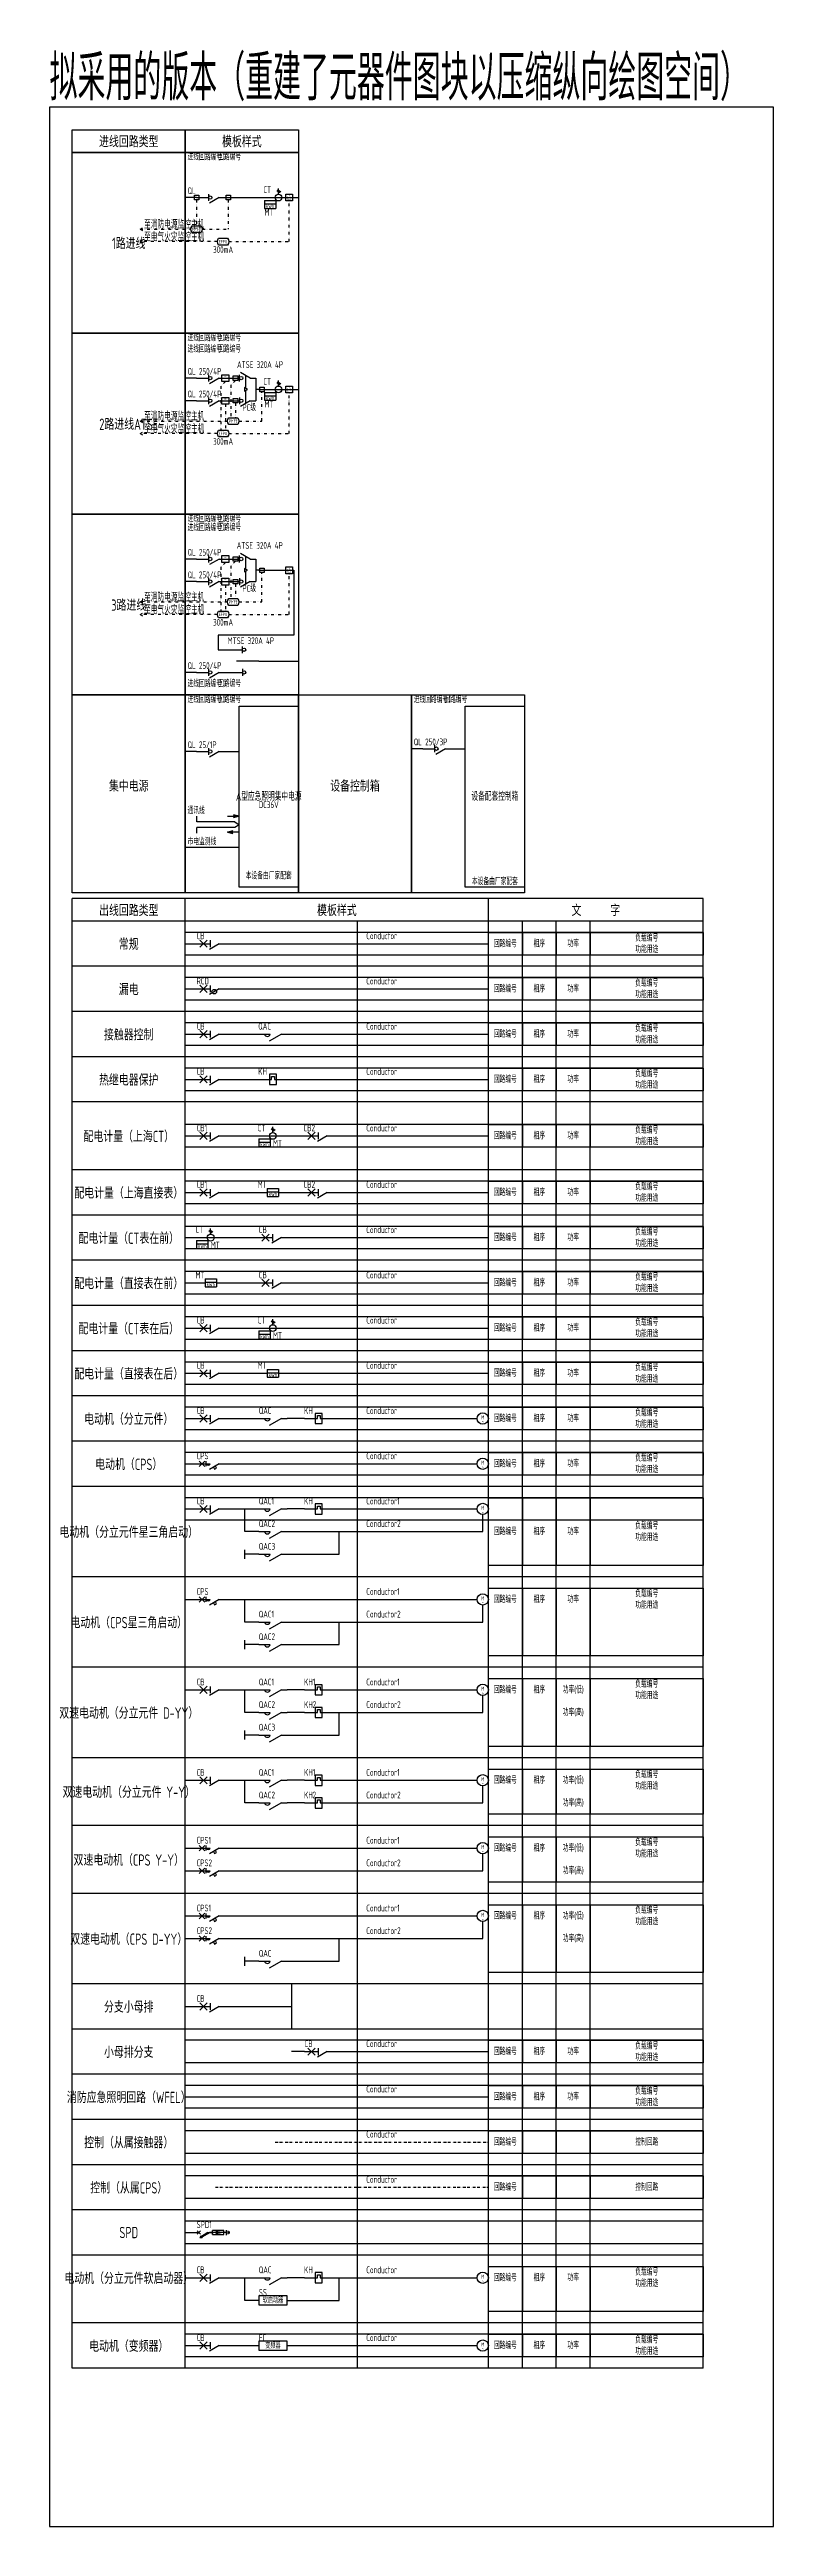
# Model space of a CAD drawing. Header units: millimetres. Extents: x -33464 to 217351, y -4000 to 120872.
# Drawn here: x 127421 to 159421, y -4000 to 105546 of the extents above; entities that cross this region are included whole.
import ezdxf
from ezdxf.enums import TextEntityAlignment as Align

# ---------------------------------------------------------------- set-up
doc = ezdxf.new("R2010")
doc.units = ezdxf.units.MM
doc.header["$LTSCALE"] = 500
doc.header["$MEASUREMENT"] = 0
for name, pattern in [('BORDER2', [0.875, 0.25, -0.125, 0.25, -0.125, 0, -0.125]), ('CONTINOUS', [2000000.0, 1000000.0, 1000000.0]), ('DIVIDE2', [0.625, 0.25, -0.125, 0, -0.125, 0, -0.125])]:
    doc.linetypes.add(name, pattern=pattern)
for name, color, linetype in [('E-CTRL-WIRE', 3, 'BORDER2'), ('E-EFPS-DEVC', 3, 'Continuous'), ('E-EFPS-WIRE2', 4, 'DIVIDE2'), ('E-PMFE-DEVC', 3, 'Continuous'), ('E-POWR-DEVC', 3, 'Continuous'), ('E-POWR-DIMS', 6, 'Continuous'), ('E-UNIV-AB', 1, 'Continuous'), ('E-UNIV-DIAG', 2, 'Continuous'), ('E-UNIV-EL', 140, 'Continuous'), ('E-UNIV-NOTE', 6, 'Continuous'), ('E-UNIV-Oppo', 3, 'Continuous'), ('E-UNIV-WIRE', 4, 'Continuous')]:
    doc.layers.add(name, color=color, linetype=linetype)
doc.layers.add('内框', color=8, linetype='Continuous', plot=False)
doc.layers.add('注释', color=7, linetype='Continuous', plot=False)
doc.styles.add('TH-STYLE3', font='tssdeng.shx', dxfattribs={"width": 0.7, "bigfont": 'tssdchn.shx'})

msp = doc.modelspace()

# ---------------------------------------------------------------- texts
at = {"layer": 'E-UNIV-AB', "color": 3, "style": 'TH-STYLE3', "width": 0.65}
msp.add_text('拟采用的版本（重建了元器件图块以压缩纵向绘图空间）', height=2000, dxfattribs=at).set_placement((127421, 104300), align=Align.MIDDLE_LEFT)
at = {"layer": '注释', "style": 'TH-STYLE3', "width": 0.7}
for s, p in [('进线回路类型', (130921, 101500)), ('模板样式', (135921, 101500)), ('1路进线', (130921, 97000)), ('2路进线ATSE', (130921, 89000)), ('3路进线', (130921, 81000)), ('集中电源', (130921, 73000)), ('设备控制箱', (140921, 73000)), ('出线回路类型', (130921, 67500)), ('模板样式', (140121, 67500)), ('文      字', (151571, 67500)), ('常规', (130921, 66000)), ('漏电', (130921, 64000)), ('接触器控制', (130921, 62000)), ('热继电器保护', (130921, 60000)), ('配电计量（上海CT）', (130921, 57500)), ('配电计量（上海直接表）', (130921, 55000)), ('配电计量（CT表在前）', (130921, 53000)), ('配电计量（直接表在前）', (130921, 51000)), ('配电计量（CT表在后）', (130921, 49000)), ('配电计量（直接表在后）', (130921, 47000)), ('电动机（分立元件）', (130921, 45000)), ('电动机（CPS）', (130921, 43000)), ('电动机（分立元件星三角启动）', (130921, 40000)), ('电动机（CPS星三角启动）', (130921, 36000)), ('双速电动机（分立元件 D-YY）', (130921, 32000)), ('双速电动机（分立元件 Y-Y）', (130921, 28500)), ('双速电动机（CPS Y-Y）', (130921, 25500)), ('双速电动机（CPS D-YY）', (130921, 22000)), ('分支小母排', (130921, 19000)), ('小母排分支', (130921, 17000)), ('消防应急照明回路（WFEL）', (130921, 15000)), ('控制（从属接触器）', (130921, 13000)), ('控制（从属CPS）', (130921, 11000)), ('SPD', (130921, 9000)), ('电动机（分立元件软启动器）', (130921, 7000)), ('电动机（变频器）', (130921, 4000))]:
    msp.add_text(s, height=500, dxfattribs=at).set_placement(p, align=Align.MIDDLE)

# ---------------------------------------------------------------- blocks, each defined once
blk = doc.blocks.new('E-BCB101')
at = {"layer": 'E-UNIV-Oppo'}
for p, q in [((0, 0), (6, 0)), ((1.4, 1.6), (4.6, -1.6)), ((4.6, 1.6), (1.4, -1.6)), ((6, 1.5), (6, -1.5)), ((10, 0), (12.5, 0))]:
    blk.add_line(p, q, dxfattribs=at)
blk.add_lwpolyline([(10, 0), (5.7, -2.5)], dxfattribs=at)
blk = doc.blocks.new('E-BKTS201')
at = {"layer": 'E-UNIV-DIAG'}
for p, q in [((1500, 0), (1500, -1000)), ((3000, 0), (3000, -1000)), ((4500, 0), (4500, -1000))]:
    blk.add_line(p, q, dxfattribs=at)
blk.add_lwpolyline([(0, 0), (9500, 0), (9500, -1000), (0, -1000)], close=True, dxfattribs=at)
blk = doc.blocks.new('常规')
at = {"layer": 'E-UNIV-WIRE'}
for p, q in [((0, 0), (500, 0)), ((1750, 0), (13400, 0))]:
    blk.add_line(p, q, dxfattribs=at)
at = {"layer": 'E-POWR-DEVC', "xscale": 100, "yscale": 100, "zscale": 100}
blk.add_blockref('E-BCB101', (500, 0), dxfattribs=at)
at = {"layer": 'E-UNIV-DIAG'}
blk.add_blockref('E-BKTS201', (13400, 500), dxfattribs=at)
at = {"layer": 'E-UNIV-NOTE', "style": 'TH-STYLE3', "width": 0.65}
for s, p in [('CB', (500, 350)), ('Conductor', (8000, 350))]:
    blk.add_text(s, height=300, rotation=359.99978, dxfattribs=at).set_placement(p, align=Align.MIDDLE_LEFT)
for s, p in [('回路编号', (14150, 0)), ('相序', (15650, 0)), ('功率', (17150, 0)), ('负载编号', (20400, 250)), ('功能用途', (20400, -250))]:
    blk.add_text(s, height=300, dxfattribs=at).set_placement(p, align=Align.MIDDLE_CENTER)
blk = doc.blocks.new('E-BCB102')
at = {"layer": 'E-UNIV-Oppo'}
for p, q in [((0, 0), (6, 0)), ((1.4, 1.6), (4.6, -1.6)), ((4.6, 1.6), (1.4, -1.6)), ((6, 1.5), (6, -1.5)), ((10, 0), (12.5, 0))]:
    blk.add_line(p, q, dxfattribs=at)
blk.add_lwpolyline([(10, 0), (5.7, -2.5)], dxfattribs=at)
blk.add_circle((7.8, -1.2), 1, dxfattribs=at)
blk = doc.blocks.new('漏电')
at = {"layer": 'E-UNIV-WIRE'}
for p, q in [((0, 0), (500, 0)), ((1750, 0), (13400, 0))]:
    blk.add_line(p, q, dxfattribs=at)
at = {"layer": 'E-POWR-DEVC', "xscale": 100, "yscale": 100, "zscale": 100}
blk.add_blockref('E-BCB102', (500, 0), dxfattribs=at)
at = {"layer": 'E-UNIV-DIAG'}
blk.add_blockref('E-BKTS201', (13400, 500), dxfattribs=at)
at = {"layer": 'E-UNIV-NOTE', "style": 'TH-STYLE3', "width": 0.65}
for s, p in [('RCD', (500, 350)), ('Conductor', (8000, 350))]:
    blk.add_text(s, height=300, rotation=359.99978, dxfattribs=at).set_placement(p, align=Align.MIDDLE_LEFT)
for s, p in [('回路编号', (14150, 0)), ('相序', (15650, 0)), ('功率', (17150, 0)), ('负载编号', (20400, 250)), ('功能用途', (20400, -250))]:
    blk.add_text(s, height=300, dxfattribs=at).set_placement(p, align=Align.MIDDLE_CENTER)
blk = doc.blocks.new('E-BKM101')
at = {"layer": 'E-UNIV-Oppo'}
for points in [[(0, 0), (5, 0)], [(10, 0), (4.6, -3.1)], [(10, 0), (12.5, 0)]]:
    blk.add_lwpolyline(points, dxfattribs=at)
blk.add_arc((3.8, 0.3), 1.29, 195, 345, dxfattribs=at)
blk = doc.blocks.new('接触器控制')
at = {"layer": 'E-UNIV-WIRE'}
for p, q in [((0, 0), (500, 0)), ((1750, 0), (3250, 0)), ((4500, 0), (13400, 0))]:
    blk.add_line(p, q, dxfattribs=at)
at = {"layer": 'E-POWR-DEVC', "xscale": 100, "yscale": 100, "zscale": 100}
for name, p in [('E-BCB101', (500, 0)), ('E-BKM101', (3250, 0))]:
    blk.add_blockref(name, p, dxfattribs=at)
at = {"layer": 'E-UNIV-DIAG'}
blk.add_blockref('E-BKTS201', (13400, 500), dxfattribs=at)
at = {"layer": 'E-UNIV-NOTE', "style": 'TH-STYLE3', "width": 0.65}
for s, p in [('CB', (500, 350)), ('QAC', (3226, 350)), ('Conductor', (8000, 350))]:
    blk.add_text(s, height=300, rotation=359.99978, dxfattribs=at).set_placement(p, align=Align.MIDDLE_LEFT)
for s, p in [('回路编号', (14150, 0)), ('相序', (15650, 0)), ('功率', (17150, 0)), ('负载编号', (20400, 250)), ('功能用途', (20400, -250))]:
    blk.add_text(s, height=300, dxfattribs=at).set_placement(p, align=Align.MIDDLE_CENTER)
blk = doc.blocks.new('E-BKH102')
at = {"layer": 'E-UNIV-Oppo'}
blk.add_lwpolyline([(0, 0), (5.625, 0), (5.625, 1.3125), (6.875, 1.3125), (6.875, 0), (12.5, 0)], dxfattribs=at)
blk.add_lwpolyline([(7.8125, 2.25), (4.6875, 2.25), (4.6875, -2.25), (7.8125, -2.25)], close=True, dxfattribs=at)
blk = doc.blocks.new('热继电器保护')
at = {"layer": 'E-UNIV-WIRE'}
for p, q in [((0, 0), (500, 0)), ((1750, 0), (3250, 0)), ((4500, 0), (13400, 0))]:
    blk.add_line(p, q, dxfattribs=at)
at = {"layer": 'E-POWR-DEVC', "xscale": 100, "yscale": 100, "zscale": 100}
for name, p in [('E-BCB101', (500, 0)), ('E-BKH102', (3250, 0))]:
    blk.add_blockref(name, p, dxfattribs=at)
at = {"layer": 'E-UNIV-DIAG'}
blk.add_blockref('E-BKTS201', (13400, 500), dxfattribs=at)
at = {"layer": 'E-UNIV-NOTE', "style": 'TH-STYLE3', "width": 0.65}
for s, p in [('CB', (500, 350)), ('KH', (3226, 350)), ('Conductor', (8000, 350))]:
    blk.add_text(s, height=300, rotation=359.99978, dxfattribs=at).set_placement(p, align=Align.MIDDLE_LEFT)
for s, p in [('回路编号', (14150, 0)), ('相序', (15650, 0)), ('功率', (17150, 0)), ('负载编号', (20400, 250)), ('功能用途', (20400, -250))]:
    blk.add_text(s, height=300, dxfattribs=at).set_placement(p, align=Align.MIDDLE_CENTER)
blk = doc.blocks.new('E-BMT101')
for p, q in [((-2.5, 2.5), (-2.5, -1)), ((-2.5, 2.5), (2.5, 2.5)), ((-2.5, 1), (2.5, 1)), ((2.5, 2.5), (2.5, -1)), ((-2.5, -1), (2.5, -1))]:
    blk.add_line(p, q)
at = {"layer": 'E-UNIV-EL', "style": 'TH-STYLE3', "width": 0.7}
blk.add_text('kWh', height=1.8, dxfattribs=at).set_placement((0, 0), align=Align.MIDDLE)
blk = doc.blocks.new('E-BCT102')
for p, q in [((1.5, -6.2), (4, -6.2)), ((3.1, -5.4), (2.2, -6.8)), ((3.5, -5.8), (2.5, -7.2))]:
    blk.add_line(p, q)
blk.add_lwpolyline([(0, 0), (0, -12.5)])
blk.add_circle((0, -6.2), 1.5)
blk = doc.blocks.new('配电计量（上海CT）')
at = {"layer": 'E-UNIV-WIRE'}
for p, q in [((0, 0), (500, 0)), ((1750, 0), (3250, 0)), ((4500, 0), (5275, 0)), ((6525, 0), (13400, 0))]:
    blk.add_line(p, q, dxfattribs=at)
at = {"layer": 'E-POWR-DEVC', "xscale": 100, "yscale": 100, "zscale": 100}
for name, p in [('E-BCB101', (500, 0)), ('E-BCB101', (5275, 0)), ('E-BMT101', (3500, -375))]:
    blk.add_blockref(name, p, dxfattribs=at)
at = {"layer": 'E-POWR-DEVC', "xscale": 100.0000000000001, "yscale": 100.0000000000001, "zscale": 100.0000000000001, "rotation": 90}
blk.add_blockref('E-BCT102', (3250, 0), dxfattribs=at)
at = {"layer": 'E-UNIV-DIAG'}
blk.add_blockref('E-BKTS201', (13400, 500), dxfattribs=at)
at = {"layer": 'E-UNIV-NOTE', "style": 'TH-STYLE3', "width": 0.65}
for s, p in [('CB1', (500, 350)), ('CT', (3201, 350)), ('CB2', (5226, 350)), ('Conductor', (8000, 350)), ('MT', (3875, -325))]:
    blk.add_text(s, height=300, rotation=359.99978, dxfattribs=at).set_placement(p, align=Align.MIDDLE_LEFT)
for s, p in [('回路编号', (14150, 0)), ('相序', (15650, 0)), ('功率', (17150, 0)), ('负载编号', (20400, 250)), ('功能用途', (20400, -250))]:
    blk.add_text(s, height=300, dxfattribs=at).set_placement(p, align=Align.MIDDLE_CENTER)
blk = doc.blocks.new('配电计量（上海直接表）')
at = {"layer": 'E-UNIV-WIRE'}
for p, q in [((0, 0), (500, 0)), ((1750, 0), (3625, 0)), ((4125, 0), (5275, 0)), ((6525, 0), (13400, 0))]:
    blk.add_line(p, q, dxfattribs=at)
at = {"layer": 'E-POWR-DEVC', "xscale": 100, "yscale": 100, "zscale": 100}
for name, p in [('E-BCB101', (500, 0)), ('E-BMT101', (3875, -75)), ('E-BCB101', (5275, 0))]:
    blk.add_blockref(name, p, dxfattribs=at)
at = {"layer": 'E-UNIV-DIAG'}
blk.add_blockref('E-BKTS201', (13400, 500), dxfattribs=at)
at = {"layer": 'E-UNIV-NOTE', "style": 'TH-STYLE3', "width": 0.65}
for s, p in [('CB1', (500, 350)), ('MT', (3201, 350)), ('CB2', (5226, 350)), ('Conductor', (8000, 350))]:
    blk.add_text(s, height=300, rotation=359.99978, dxfattribs=at).set_placement(p, align=Align.MIDDLE_LEFT)
for s, p in [('回路编号', (14150, 0)), ('相序', (15650, 0)), ('功率', (17150, 0)), ('负载编号', (20400, 250)), ('功能用途', (20400, -250))]:
    blk.add_text(s, height=300, dxfattribs=at).set_placement(p, align=Align.MIDDLE_CENTER)
blk = doc.blocks.new('配电计量（CT表在前）')
at = {"layer": 'E-UNIV-WIRE'}
for p, q in [((0, 0), (500, 0)), ((1750, 0), (3250, 0)), ((4500, 0), (13400, 0))]:
    blk.add_line(p, q, dxfattribs=at)
at = {"layer": 'E-POWR-DEVC', "xscale": 100, "yscale": 100, "zscale": 100, "rotation": 90}
blk.add_blockref('E-BCT102', (500, 0), dxfattribs=at)
at = {"layer": 'E-POWR-DEVC', "xscale": 100, "yscale": 100, "zscale": 100}
for name, p in [('E-BCB101', (3250, 0)), ('E-BMT101', (750, -375))]:
    blk.add_blockref(name, p, dxfattribs=at)
at = {"layer": 'E-UNIV-DIAG'}
blk.add_blockref('E-BKTS201', (13400, 500), dxfattribs=at)
at = {"layer": 'E-UNIV-NOTE', "style": 'TH-STYLE3', "width": 0.65}
for s, p in [('CT', (451, 350)), ('CB', (3250, 350)), ('Conductor', (8000, 350)), ('MT', (1125, -325))]:
    blk.add_text(s, height=300, rotation=359.99978, dxfattribs=at).set_placement(p, align=Align.MIDDLE_LEFT)
for s, p in [('回路编号', (14150, 0)), ('相序', (15650, 0)), ('功率', (17150, 0)), ('负载编号', (20400, 250)), ('功能用途', (20400, -250))]:
    blk.add_text(s, height=300, dxfattribs=at).set_placement(p, align=Align.MIDDLE_CENTER)
blk = doc.blocks.new('配电计量（直接表在前）')
at = {"layer": 'E-UNIV-WIRE'}
for p, q in [((0, 0), (875, 0)), ((1375, 0), (3250, 0)), ((4500, 0), (13400, 0))]:
    blk.add_line(p, q, dxfattribs=at)
at = {"layer": 'E-POWR-DEVC', "xscale": 100, "yscale": 100, "zscale": 100}
for name, p in [('E-BMT101', (1125, -75)), ('E-BCB101', (3250, 0))]:
    blk.add_blockref(name, p, dxfattribs=at)
at = {"layer": 'E-UNIV-DIAG'}
blk.add_blockref('E-BKTS201', (13400, 500), dxfattribs=at)
at = {"layer": 'E-UNIV-NOTE', "style": 'TH-STYLE3', "width": 0.65}
for s, p in [('MT', (451, 350)), ('CB', (3250, 350)), ('Conductor', (8000, 350))]:
    blk.add_text(s, height=300, rotation=359.99978, dxfattribs=at).set_placement(p, align=Align.MIDDLE_LEFT)
for s, p in [('回路编号', (14150, 0)), ('相序', (15650, 0)), ('功率', (17150, 0)), ('负载编号', (20400, 250)), ('功能用途', (20400, -250))]:
    blk.add_text(s, height=300, dxfattribs=at).set_placement(p, align=Align.MIDDLE_CENTER)
blk = doc.blocks.new('配电计量（CT表在后）')
at = {"layer": 'E-UNIV-WIRE'}
for p, q in [((0, 0), (500, 0)), ((1750, 0), (3250, 0)), ((4500, 0), (13400, 0))]:
    blk.add_line(p, q, dxfattribs=at)
at = {"layer": 'E-POWR-DEVC', "xscale": 100, "yscale": 100, "zscale": 100}
for name, p in [('E-BCB101', (500, 0)), ('E-BMT101', (3500, -375))]:
    blk.add_blockref(name, p, dxfattribs=at)
at = {"layer": 'E-POWR-DEVC', "xscale": 100.0000000000001, "yscale": 100.0000000000001, "zscale": 100.0000000000001, "rotation": 90}
blk.add_blockref('E-BCT102', (3250, 0), dxfattribs=at)
at = {"layer": 'E-UNIV-DIAG'}
blk.add_blockref('E-BKTS201', (13400, 500), dxfattribs=at)
at = {"layer": 'E-UNIV-NOTE', "style": 'TH-STYLE3', "width": 0.65}
for s, p in [('CB', (500, 350)), ('CT', (3201, 350)), ('Conductor', (8000, 350)), ('MT', (3875, -325))]:
    blk.add_text(s, height=300, rotation=359.99978, dxfattribs=at).set_placement(p, align=Align.MIDDLE_LEFT)
for s, p in [('回路编号', (14150, 0)), ('相序', (15650, 0)), ('功率', (17150, 0)), ('负载编号', (20400, 250)), ('功能用途', (20400, -250))]:
    blk.add_text(s, height=300, dxfattribs=at).set_placement(p, align=Align.MIDDLE_CENTER)
blk = doc.blocks.new('配电计量（直接表在后）')
at = {"layer": 'E-UNIV-WIRE'}
for p, q in [((0, 0), (500, 0)), ((1750, 0), (3625, 0)), ((4125, 0), (13400, 0))]:
    blk.add_line(p, q, dxfattribs=at)
at = {"layer": 'E-POWR-DEVC', "xscale": 100, "yscale": 100, "zscale": 100}
for name, p in [('E-BCB101', (500, 0)), ('E-BMT101', (3875, -75))]:
    blk.add_blockref(name, p, dxfattribs=at)
at = {"layer": 'E-UNIV-DIAG'}
blk.add_blockref('E-BKTS201', (13400, 500), dxfattribs=at)
at = {"layer": 'E-UNIV-NOTE', "style": 'TH-STYLE3', "width": 0.65}
for s, p in [('CB', (500, 350)), ('MT', (3201, 350)), ('Conductor', (8000, 350))]:
    blk.add_text(s, height=300, rotation=359.99978, dxfattribs=at).set_placement(p, align=Align.MIDDLE_LEFT)
for s, p in [('回路编号', (14150, 0)), ('相序', (15650, 0)), ('功率', (17150, 0)), ('负载编号', (20400, 250)), ('功能用途', (20400, -250))]:
    blk.add_text(s, height=300, dxfattribs=at).set_placement(p, align=Align.MIDDLE_CENTER)
blk = doc.blocks.new('Motor')
blk.add_circle((0, 0), 10)
at = {"layer": 'E-UNIV-EL', "style": 'TH-STYLE3', "width": 0.7}
for s, p in [('M', (0, 2)), ('~', (0, -6))]:
    blk.add_text(s, height=7.2, dxfattribs=at).set_placement(p, align=Align.MIDDLE)
blk = doc.blocks.new('电动机（分立元件）')
at = {"layer": 'E-UNIV-WIRE'}
for p, q in [((0, 0), (500, 0)), ((1750, 0), (3250, 0)), ((5275, 0), (4500, 0)), ((6525, 0), (12900, 0))]:
    blk.add_line(p, q, dxfattribs=at)
at = {"layer": 'E-POWR-DEVC'}
for name, p, xscale, yscale, zscale in [('E-BCB101', (500, 0), 100, 100, 100), ('E-BKM101', (3250, 0), 100, 100, 100), ('E-BKH102', (5275, 0), 100, 100, 100), ('Motor', (13150, 0), 25, 25, 25)]:
    blk.add_blockref(name, p, dxfattribs=dict(at, xscale=xscale, yscale=yscale, zscale=zscale))
at = {"layer": 'E-UNIV-DIAG'}
blk.add_blockref('E-BKTS201', (13400, 500), dxfattribs=at)
at = {"layer": 'E-UNIV-NOTE', "style": 'TH-STYLE3', "width": 0.65}
for s, p in [('CB', (500, 350)), ('QAC', (3250, 350)), ('KH', (5251, 350)), ('Conductor', (8000, 350))]:
    blk.add_text(s, height=300, rotation=359.99978, dxfattribs=at).set_placement(p, align=Align.MIDDLE_LEFT)
for s, p in [('回路编号', (14150, 0)), ('相序', (15650, 0)), ('功率', (17150, 0)), ('负载编号', (20400, 250)), ('功能用途', (20400, -250))]:
    blk.add_text(s, height=300, dxfattribs=at).set_placement(p, align=Align.MIDDLE_CENTER)
blk = doc.blocks.new('E-BCB103')
at = {"layer": 'E-UNIV-Oppo'}
h = blk.add_hatch(dxfattribs=at)
h.set_pattern_fill('ANSI31', color=256, scale=100)
h.set_pattern_definition([(45, (-215, -405), (-8.83883, 8.83883), [])])
h.paths.add_polyline_path([(8.3, -1), (7.4, -1.5), (7.9, -2.4), (8.8, -1.9)])
for p, q in [((0, 0), (6, 0)), ((1.2, 1.2), (3.6, -1.2)), ((3.6, 1.2), (1.2, -1.2)), ((4.1, 1.1), (4.1, -1.1)), ((10, 0), (12.5, 0))]:
    blk.add_line(p, q, dxfattribs=at)
for points in [[(10, 0), (5.7, -2.5)], [(7.4, -1.5), (7.9, -2.4), (8.8, -1.9), (8.3, -1)]]:
    blk.add_lwpolyline(points, dxfattribs=at)
blk.add_arc((5.2, 0.2), 0.776, 195, 345, dxfattribs=at)
blk = doc.blocks.new('电动机（CPS）')
at = {"layer": 'E-UNIV-WIRE'}
for p, q in [((0, 0), (500, 0)), ((1750, 0), (12900, 0))]:
    blk.add_line(p, q, dxfattribs=at)
at = {"layer": 'E-POWR-DEVC'}
for name, p, xscale, yscale, zscale in [('E-BCB103', (500, 0), 100, 100, 100), ('Motor', (13150, 0), 25, 25, 25)]:
    blk.add_blockref(name, p, dxfattribs=dict(at, xscale=xscale, yscale=yscale, zscale=zscale))
at = {"layer": 'E-UNIV-DIAG'}
blk.add_blockref('E-BKTS201', (13400, 500), dxfattribs=at)
at = {"layer": 'E-UNIV-NOTE', "style": 'TH-STYLE3', "width": 0.65}
for s, p in [('CPS', (500, 350)), ('Conductor', (8000, 350))]:
    blk.add_text(s, height=300, rotation=359.99978, dxfattribs=at).set_placement(p, align=Align.MIDDLE_LEFT)
for s, p in [('回路编号', (14150, 0)), ('相序', (15650, 0)), ('功率', (17150, 0)), ('负载编号', (20400, 250)), ('功能用途', (20400, -250))]:
    blk.add_text(s, height=300, dxfattribs=at).set_placement(p, align=Align.MIDDLE_CENTER)
blk = doc.blocks.new('E-BKTS203')
at = {"layer": 'E-UNIV-DIAG'}
for p, q in [((1500, 0), (1500, -3000)), ((3000, 0), (3000, -3000)), ((4500, 0), (4500, -3000))]:
    blk.add_line(p, q, dxfattribs=at)
blk.add_lwpolyline([(0, 0), (9500, 0), (9500, -3000), (0, -3000)], close=True, dxfattribs=at)
blk = doc.blocks.new('电动机（分立元件星三角启动）')
at = {"layer": 'E-UNIV-WIRE'}
for p, q in [((0, 0), (500, 0)), ((1750, 0), (3250, 0)), ((2625, -1000), (2625, 0)), ((5275, 0), (4500, 0)), ((6525, 0), (12900, 0)), ((3250, -1000), (2625, -1000)), ((4500, -1000), (13150, -1000)), ((6800, -2000), (6800, -1000)), ((13150, -1000), (13150, -250)), ((2625, -2200), (2625, -1800)), ((3250, -2000), (2625, -2000)), ((4500, -2000), (6800, -2000))]:
    blk.add_line(p, q, dxfattribs=at)
at = {"layer": 'E-POWR-DEVC'}
for name, p, xscale, yscale, zscale in [('E-BCB101', (500, 0), 100, 100, 100), ('E-BKM101', (3250, 0), 100, 100, 100), ('E-BKH102', (5275, 0), 100, 100, 100), ('Motor', (13150, 0), 25, 25, 25), ('E-BKM101', (3250, -1000), 100, 100, 100), ('E-BKM101', (3250, -2000), 100, 100, 100)]:
    blk.add_blockref(name, p, dxfattribs=dict(at, xscale=xscale, yscale=yscale, zscale=zscale))
at = {"layer": 'E-UNIV-DIAG'}
blk.add_blockref('E-BKTS203', (13400, 500), dxfattribs=at)
at = {"layer": 'E-UNIV-NOTE', "style": 'TH-STYLE3', "width": 0.65}
for s, p in [('CB', (500, 350)), ('QAC1', (3250, 350)), ('KH', (5251, 350)), ('Conductor1', (8000, 350)), ('QAC2', (3250, -650)), ('Conductor2', (8000, -650)), ('QAC3', (3250, -1650))]:
    blk.add_text(s, height=300, rotation=359.99978, dxfattribs=at).set_placement(p, align=Align.MIDDLE_LEFT)
for s, p in [('回路编号', (14150, -1000)), ('相序', (15650, -1000)), ('功率', (17150, -1000)), ('功能用途', (20400, -1250)), ('负载编号', (20400, -750))]:
    blk.add_text(s, height=300, dxfattribs=at).set_placement(p, align=Align.MIDDLE_CENTER)
blk = doc.blocks.new('电动机（CPS星三角启动）')
at = {"layer": 'E-UNIV-WIRE'}
for p, q in [((0, 0), (500, 0)), ((1750, 0), (12900, 0)), ((2625, -1000), (2625, 0)), ((3250, -1000), (2625, -1000)), ((4500, -1000), (13150, -1000)), ((6800, -2000), (6800, -1000)), ((13150, -1000), (13150, -250)), ((2625, -2200), (2625, -1800)), ((3250, -2000), (2625, -2000)), ((4500, -2000), (6800, -2000))]:
    blk.add_line(p, q, dxfattribs=at)
at = {"layer": 'E-POWR-DEVC'}
for name, p, xscale, yscale, zscale in [('E-BCB103', (500, 0), 100, 100, 100), ('Motor', (13150, 0), 25, 25, 25), ('E-BKM101', (3250, -1000), 100, 100, 100), ('E-BKM101', (3250, -2000), 100, 100, 100)]:
    blk.add_blockref(name, p, dxfattribs=dict(at, xscale=xscale, yscale=yscale, zscale=zscale))
at = {"layer": 'E-UNIV-DIAG'}
blk.add_blockref('E-BKTS203', (13400, 500), dxfattribs=at)
at = {"layer": 'E-UNIV-NOTE', "style": 'TH-STYLE3', "width": 0.65}
for s, p in [('CPS', (500, 350)), ('Conductor1', (8000, 350)), ('QAC1', (3250, -650)), ('Conductor2', (8000, -650)), ('QAC2', (3250, -1650))]:
    blk.add_text(s, height=300, rotation=359.99978, dxfattribs=at).set_placement(p, align=Align.MIDDLE_LEFT)
for s, p in [('回路编号', (14150, 0)), ('相序', (15650, 0)), ('功率', (17150, 0)), ('负载编号', (20400, 250)), ('功能用途', (20400, -250))]:
    blk.add_text(s, height=300, dxfattribs=at).set_placement(p, align=Align.MIDDLE_CENTER)
blk = doc.blocks.new('双速电动机（分立元件 D-YY）')
at = {"layer": 'E-UNIV-WIRE'}
for p, q in [((0, 0), (500, 0)), ((1750, 0), (3250, 0)), ((2625, -1000), (2625, 0)), ((5275, 0), (4500, 0)), ((6525, 0), (12900, 0)), ((3250, -1000), (2625, -1000)), ((5275, -1000), (4500, -1000)), ((6525, -1000), (13150, -1000)), ((6800, -2000), (6800, -1000)), ((13150, -1000), (13150, -250)), ((2625, -2200), (2625, -1800)), ((3250, -2000), (2625, -2000)), ((4500, -2000), (6800, -2000))]:
    blk.add_line(p, q, dxfattribs=at)
at = {"layer": 'E-POWR-DEVC'}
for name, p, xscale, yscale, zscale in [('E-BCB101', (500, 0), 100, 100, 100), ('E-BKM101', (3250, 0), 100, 100, 100), ('E-BKH102', (5275, 0), 100, 100, 100), ('Motor', (13150, 0), 25, 25, 25), ('E-BKM101', (3250, -1000), 100, 100, 100), ('E-BKH102', (5275, -1000), 100, 100, 100), ('E-BKM101', (3250, -2000), 100, 100, 100)]:
    blk.add_blockref(name, p, dxfattribs=dict(at, xscale=xscale, yscale=yscale, zscale=zscale))
at = {"layer": 'E-UNIV-DIAG'}
blk.add_blockref('E-BKTS203', (13400, 500), dxfattribs=at)
at = {"layer": 'E-UNIV-NOTE', "style": 'TH-STYLE3', "width": 0.65}
for s, p in [('CB', (500, 350)), ('QAC1', (3250, 350)), ('KH1', (5251, 350)), ('Conductor1', (8000, 350)), ('QAC2', (3250, -650)), ('KH2', (5251, -650)), ('Conductor2', (8000, -650)), ('QAC3', (3250, -1650))]:
    blk.add_text(s, height=300, rotation=359.99978, dxfattribs=at).set_placement(p, align=Align.MIDDLE_LEFT)
for s, p in [('回路编号', (14150, 0)), ('相序', (15650, 0)), ('功率(低)', (17150, 0)), ('负载编号', (20400, 250)), ('功率(高)', (17150, -1000)), ('功能用途', (20400, -250))]:
    blk.add_text(s, height=300, dxfattribs=at).set_placement(p, align=Align.MIDDLE_CENTER)
blk = doc.blocks.new('E-BKTS202')
at = {"layer": 'E-UNIV-DIAG'}
for p, q in [((1500, 0), (1500, -2000)), ((3000, 0), (3000, -2000)), ((4500, 0), (4500, -2000))]:
    blk.add_line(p, q, dxfattribs=at)
blk.add_lwpolyline([(0, 0), (9500, 0), (9500, -2000), (0, -2000)], close=True, dxfattribs=at)
blk = doc.blocks.new('双速电动机（分立元件 Y-Y）')
at = {"layer": 'E-UNIV-WIRE'}
for p, q in [((0, 0), (500, 0)), ((1750, 0), (3250, 0)), ((2625, -1000), (2625, 0)), ((5275, 0), (4500, 0)), ((6525, 0), (12900, 0)), ((3250, -1000), (2625, -1000)), ((5275, -1000), (4500, -1000)), ((6525, -1000), (13150, -1000)), ((13150, -1000), (13150, -250))]:
    blk.add_line(p, q, dxfattribs=at)
at = {"layer": 'E-POWR-DEVC'}
for name, p, xscale, yscale, zscale in [('E-BCB101', (500, 0), 100, 100, 100), ('E-BKM101', (3250, 0), 100, 100, 100), ('E-BKH102', (5275, 0), 100, 100, 100), ('Motor', (13150, 0), 25, 25, 25), ('E-BKM101', (3250, -1000), 100, 100, 100), ('E-BKH102', (5275, -1000), 100, 100, 100)]:
    blk.add_blockref(name, p, dxfattribs=dict(at, xscale=xscale, yscale=yscale, zscale=zscale))
at = {"layer": 'E-UNIV-DIAG'}
blk.add_blockref('E-BKTS202', (13400, 500), dxfattribs=at)
at = {"layer": 'E-UNIV-NOTE', "style": 'TH-STYLE3', "width": 0.65}
for s, p in [('CB', (500, 350)), ('QAC1', (3250, 350)), ('KH1', (5251, 350)), ('Conductor1', (8000, 350)), ('QAC2', (3250, -650)), ('KH2', (5251, -650)), ('Conductor2', (8000, -650))]:
    blk.add_text(s, height=300, rotation=359.99978, dxfattribs=at).set_placement(p, align=Align.MIDDLE_LEFT)
for s, p in [('回路编号', (14150, 0)), ('相序', (15650, 0)), ('功率(低)', (17150, 0)), ('负载编号', (20400, 250)), ('功率(高)', (17150, -1000)), ('功能用途', (20400, -250))]:
    blk.add_text(s, height=300, dxfattribs=at).set_placement(p, align=Align.MIDDLE_CENTER)
blk = doc.blocks.new('双速电动机（CPS Y-Y）')
at = {"layer": 'E-UNIV-WIRE'}
for p, q in [((0, 0), (500, 0)), ((1750, 0), (12900, 0)), ((0, -1000), (500, -1000)), ((1750, -1000), (13150, -1000)), ((13150, -1000), (13150, -250))]:
    blk.add_line(p, q, dxfattribs=at)
at = {"layer": 'E-POWR-DEVC'}
for name, p, xscale, yscale, zscale in [('E-BCB103', (500, 0), 100, 100, 100), ('Motor', (13150, 0), 25, 25, 25), ('E-BCB103', (500, -1000), 100, 100, 100)]:
    blk.add_blockref(name, p, dxfattribs=dict(at, xscale=xscale, yscale=yscale, zscale=zscale))
at = {"layer": 'E-UNIV-DIAG'}
blk.add_blockref('E-BKTS202', (13400, 500), dxfattribs=at)
at = {"layer": 'E-UNIV-NOTE', "style": 'TH-STYLE3', "width": 0.65}
for s, p in [('CPS1', (500, 350)), ('Conductor1', (8000, 350)), ('CPS2', (500, -650)), ('Conductor2', (8000, -650))]:
    blk.add_text(s, height=300, rotation=359.99978, dxfattribs=at).set_placement(p, align=Align.MIDDLE_LEFT)
for s, p in [('回路编号', (14150, 0)), ('相序', (15650, 0)), ('功率(低)', (17150, 0)), ('负载编号', (20400, 250)), ('功率(高)', (17150, -1000)), ('功能用途', (20400, -250))]:
    blk.add_text(s, height=300, dxfattribs=at).set_placement(p, align=Align.MIDDLE_CENTER)
blk = doc.blocks.new('分支小母排')
at = {"layer": 'E-UNIV-WIRE'}
for p, q in [((0, 0), (500, 0)), ((1750, 0), (4700, 0))]:
    blk.add_line(p, q, dxfattribs=at)
at = {"layer": 'E-UNIV-WIRE', "const_width": 50}
blk.add_lwpolyline([(4700, 1000), (4700, -1000)], dxfattribs=at)
at = {"layer": 'E-POWR-DEVC', "xscale": 100, "yscale": 100, "zscale": 100}
blk.add_blockref('E-BCB101', (500, 0), dxfattribs=at)
at = {"layer": 'E-UNIV-NOTE', "style": 'TH-STYLE3', "width": 0.65}
blk.add_text('CB', height=300, rotation=359.99978, dxfattribs=at).set_placement((500, 350), align=Align.MIDDLE_LEFT)
blk = doc.blocks.new('小母排分支')
at = {"layer": 'E-UNIV-WIRE'}
for p, q in [((5275, 0), (4700, 0)), ((6525, 0), (13400, 0))]:
    blk.add_line(p, q, dxfattribs=at)
at = {"layer": 'E-POWR-DEVC', "xscale": 100, "yscale": 100, "zscale": 100}
blk.add_blockref('E-BCB101', (5275, 0), dxfattribs=at)
at = {"layer": 'E-UNIV-DIAG'}
blk.add_blockref('E-BKTS201', (13400, 500), dxfattribs=at)
at = {"layer": 'E-UNIV-NOTE', "style": 'TH-STYLE3', "width": 0.65}
for s, p in [('CB', (5275, 350)), ('Conductor', (8000, 350))]:
    blk.add_text(s, height=300, rotation=359.99978, dxfattribs=at).set_placement(p, align=Align.MIDDLE_LEFT)
for s, p in [('回路编号', (14150, 0)), ('相序', (15650, 0)), ('功率', (17150, 0)), ('负载编号', (20400, 250)), ('功能用途', (20400, -250))]:
    blk.add_text(s, height=300, dxfattribs=at).set_placement(p, align=Align.MIDDLE_CENTER)
blk = doc.blocks.new('消防应急照明回路（WFEL）')
at = {"layer": 'E-UNIV-WIRE'}
blk.add_line((0, 0), (13400, 0), dxfattribs=at)
at = {"layer": 'E-UNIV-DIAG'}
blk.add_blockref('E-BKTS201', (13400, 500), dxfattribs=at)
at = {"layer": 'E-UNIV-NOTE', "style": 'TH-STYLE3', "width": 0.65}
blk.add_text('Conductor', height=300, rotation=359.99978, dxfattribs=at).set_placement((8000, 350), align=Align.MIDDLE_LEFT)
for s, p in [('回路编号', (14150, 0)), ('相序', (15650, 0)), ('功率', (17150, 0)), ('负载编号', (20400, 250)), ('功能用途', (20400, -250))]:
    blk.add_text(s, height=300, dxfattribs=at).set_placement(p, align=Align.MIDDLE_CENTER)
blk = doc.blocks.new('控制（从属接触器）')
at = {"layer": 'E-CTRL-WIRE'}
blk.add_line((3979, 0), (13400, 0), dxfattribs=at)
at = {"layer": 'E-UNIV-DIAG'}
blk.add_blockref('E-BKTS201', (13400, 500), dxfattribs=at)
at = {"layer": 'E-UNIV-NOTE', "style": 'TH-STYLE3', "width": 0.65}
blk.add_text('Conductor', height=300, rotation=359.99978, dxfattribs=at).set_placement((8000, 350), align=Align.MIDDLE_LEFT)
for s, p in [('回路编号', (14150, 0)), ('控制回路', (20400, 0))]:
    blk.add_text(s, height=300, dxfattribs=at).set_placement(p, align=Align.MIDDLE_CENTER)
blk = doc.blocks.new('控制（从属CPS）')
at = {"layer": 'E-CTRL-WIRE'}
blk.add_line((1333, 0), (13400, 0), dxfattribs=at)
at = {"layer": 'E-UNIV-DIAG'}
blk.add_blockref('E-BKTS201', (13400, 500), dxfattribs=at)
at = {"layer": 'E-UNIV-NOTE', "style": 'TH-STYLE3', "width": 0.65}
blk.add_text('Conductor', height=300, rotation=359.99978, dxfattribs=at).set_placement((8000, 350), align=Align.MIDDLE_LEFT)
for s, p in [('回路编号', (14150, 0)), ('控制回路', (20400, 0))]:
    blk.add_text(s, height=300, dxfattribs=at).set_placement(p, align=Align.MIDDLE_CENTER)
blk = doc.blocks.new('E-BSP101')
at = {"layer": 'E-POWR-DEVC', "linetype": 'CONTINOUS'}
blk.add_hatch(color=256, dxfattribs=at).paths.add_polyline_path([(13.7, 0.5), (13.7, -0.5), (15.9, 0)])
blk.add_hatch(color=256, dxfattribs=at).paths.add_polyline_path([(13.7, 0.5), (13.7, -0.5), (15.9, 0)])
at = {"layer": 'E-UNIV-Oppo'}
h = blk.add_hatch(dxfattribs=at)
h.set_pattern_fill('ANSI31', color=256, scale=100)
h.set_pattern_definition([(45, (0, 0), (-112.25, 112.25), [])])
h.paths.add_polyline_path([(7.4, -2.3), (6.4, -2.3), (6.9, -1.5)])
at = {"layer": 'E-POWR-DEVC', "linetype": 'CONTINOUS'}
for p, q in [((18.2, 0), (10.7, 0)), ((17, 0.9), (12, 0.9)), ((17, 0.9), (12, 0.9)), ((15.9, 0), (13.7, 0.5)), ((13.7, -0.5), (13.7, 0.5)), ((15.9, 0), (13.7, 0.5)), ((13.7, -0.5), (13.7, 0.5)), ((17, -0.9), (17, 0.9)), ((17, -0.9), (17, 0.9)), ((17, -0.9), (17, 0.9)), ((17, -0.9), (17, 0.9)), ((18.2, -1.1), (18.2, 1.1)), ((18.9, -0.8), (18.9, 0.8)), ((19.5, -0.4), (19.5, 0.4)), ((12, -0.9), (17, -0.9)), ((12, -0.9), (17, -0.9)), ((13.7, -0.5), (15.9, 0)), ((13.7, -0.5), (15.9, 0))]:
    blk.add_line(p, q, dxfattribs=at)
at = {"layer": 'E-POWR-DEVC', "linetype": 'Continuous'}
blk.add_line((12, -0.9), (12, 0.9), dxfattribs=at)
blk.add_line((12, -0.9), (12, 0.9), dxfattribs=at)
at = {"layer": 'E-UNIV-Oppo'}
for p, q in [((0, 0), (6, 0)), ((5.3, -0.7), (6.7, 0.7)), ((5.3, 0.7), (6.7, -0.7)), ((10, 0), (7.1, -1.7)), ((11, 0), (7.3, -2.1)), ((10, 0), (12.5, 0)), ((6.9, -1.5), (6.4, -2.3)), ((7.4, -2.3), (6.4, -2.3)), ((6.9, -1.5), (7.4, -2.3))]:
    blk.add_line(p, q, dxfattribs=at)
blk = doc.blocks.new('SPD')
at = {"layer": 'E-POWR-DEVC', "xscale": 100, "yscale": 100, "zscale": 100}
blk.add_blockref('E-BSP101', (0, 0), dxfattribs=at)
at = {"layer": 'E-UNIV-NOTE', "style": 'TH-STYLE3', "width": 0.65}
blk.add_text('SPD1', height=300, rotation=359.99978, dxfattribs=at).set_placement((500, 350), align=Align.MIDDLE_LEFT)
blk = doc.blocks.new('E-BSS101')
at = {"layer": 'E-UNIV-Oppo'}
blk.add_lwpolyline([(12.5, 2), (0, 2), (0, -2), (12.5, -2)], close=True, dxfattribs=at)
at = {"layer": 'E-UNIV-EL', "linetype": 'Continuous', "style": 'TH-STYLE3', "width": 0.7}
blk.add_attdef('软启动器', text='', height=2.5, dxfattribs=at).set_placement((6.25, 0), align=Align.MIDDLE_CENTER)
blk = doc.blocks.new('电动机（分立元件软启动器）')
at = {"layer": 'E-UNIV-WIRE'}
for p, q in [((0, 0), (500, 0)), ((1750, 0), (3250, 0)), ((5275, 0), (4500, 0)), ((6525, 0), (12900, 0)), ((6800, -1000), (6800, 0)), ((3250, -1000), (2625, -1000)), ((4500, -1000), (6800, -1000))]:
    blk.add_line(p, q, dxfattribs=at)
blk.add_lwpolyline([(2625, -1000), (2625, 0)], dxfattribs=at)
at = {"layer": 'E-POWR-DEVC'}
for name, p, xscale, yscale, zscale in [('E-BCB101', (500, 0), 100, 100, 100), ('E-BKM101', (3250, 0), 100, 100, 100), ('E-BKH102', (5275, 0), 100, 100, 100), ('Motor', (13150, 0), 25, 25, 25)]:
    blk.add_blockref(name, p, dxfattribs=dict(at, xscale=xscale, yscale=yscale, zscale=zscale))
at = {"layer": 'E-POWR-DEVC', "xscale": 100, "yscale": 100, "zscale": 100}
blk.add_blockref('E-BSS101', (3250, -1000), dxfattribs=at).add_auto_attribs({'软启动器': '软启动器'})
at = {"layer": 'E-UNIV-DIAG'}
blk.add_blockref('E-BKTS202', (13400, 500), dxfattribs=at)
at = {"layer": 'E-UNIV-NOTE', "style": 'TH-STYLE3', "width": 0.65}
for s, p in [('CB', (500, 350)), ('QAC', (3250, 350)), ('KH', (5251, 350)), ('Conductor', (8000, 350)), ('SS', (3250, -650))]:
    blk.add_text(s, height=300, rotation=359.99978, dxfattribs=at).set_placement(p, align=Align.MIDDLE_LEFT)
for s, p in [('回路编号', (14150, 0)), ('相序', (15650, 0)), ('功率', (17150, 0)), ('负载编号', (20400, 250)), ('功能用途', (20400, -250))]:
    blk.add_text(s, height=300, dxfattribs=at).set_placement(p, align=Align.MIDDLE_CENTER)
blk = doc.blocks.new('E-BFC101')
at = {"layer": 'E-UNIV-Oppo'}
blk.add_lwpolyline([(12.5, 2), (0, 2), (0, -2), (12.5, -2)], close=True, dxfattribs=at)
at = {"layer": 'E-UNIV-EL', "linetype": 'Continuous', "style": 'TH-STYLE3', "width": 0.7}
blk.add_attdef('变频器', text='', height=2.5, dxfattribs=at).set_placement((6.25, 0), align=Align.MIDDLE_CENTER)
blk = doc.blocks.new('电动机（变频器）')
at = {"layer": 'E-UNIV-WIRE'}
for p, q in [((0, 0), (500, 0)), ((1750, 0), (3250, 0)), ((4500, 0), (12900, 0))]:
    blk.add_line(p, q, dxfattribs=at)
at = {"layer": 'E-POWR-DEVC'}
for name, p, xscale, yscale, zscale in [('E-BCB101', (500, 0), 100, 100, 100), ('Motor', (13150, 0), 25, 25, 25)]:
    blk.add_blockref(name, p, dxfattribs=dict(at, xscale=xscale, yscale=yscale, zscale=zscale))
at = {"layer": 'E-POWR-DEVC', "xscale": 100, "yscale": 100, "zscale": 100}
blk.add_blockref('E-BFC101', (3250, 0), dxfattribs=at).add_auto_attribs({'变频器': '变频器'})
at = {"layer": 'E-UNIV-DIAG'}
blk.add_blockref('E-BKTS201', (13400, 500), dxfattribs=at)
at = {"layer": 'E-UNIV-NOTE', "style": 'TH-STYLE3', "width": 0.65}
for s, p in [('CB', (500, 350)), ('FC', (3250, 350)), ('Conductor', (8000, 350))]:
    blk.add_text(s, height=300, rotation=359.99978, dxfattribs=at).set_placement(p, align=Align.MIDDLE_LEFT)
for s, p in [('回路编号', (14150, 0)), ('相序', (15650, 0)), ('功率', (17150, 0)), ('负载编号', (20400, 250)), ('功能用途', (20400, -250))]:
    blk.add_text(s, height=300, dxfattribs=at).set_placement(p, align=Align.MIDDLE_CENTER)
blk = doc.blocks.new('jt3')
for p, q in [((0, 0), (1008, 0)), ((1008, 0), (529, 128)), ((658, 2), (529, 128)), ((533, -128), (658, 2)), ((1008, 0), (533, -128))]:
    blk.add_line(p, q)
for points in [[(529, 128), (658, 2), (1008, 0)], [(533, -128), (658, 2), (1008, 0)]]:
    blk.add_solid(points)
blk = doc.blocks.new('E-BQL102-1')
at = {"layer": 'E-UNIV-Oppo'}
for p, q in [((0, 0), (5.2, 0)), ((5.2, 1.5), (5.2, -1.5)), ((10, 0), (12.5, 0))]:
    blk.add_line(p, q, dxfattribs=at)
blk.add_lwpolyline([(10, 0), (5.7, -2.5)], dxfattribs=at)
blk.add_circle((6, 0), 0.75, dxfattribs=at)
blk = doc.blocks.new('集中电源')
at = {"layer": 'E-POWR-DEVC'}
for p, q in [((2185, -5616), (2375, -5741)), ((2375, -5741), (2185, -5866))]:
    blk.add_line(p, q, dxfattribs=at)
blk.add_lwpolyline([(2375, -500), (5000, -500), (5000, -8500), (2375, -8500)], close=True, dxfattribs=at)
for points in [[(510, -5616), (510, -5366)], [(2185, -5616), (510, -5616)], [(510, -6116), (510, -5866)], [(2185, -5866), (510, -5866)]]:
    blk.add_lwpolyline(points, dxfattribs=at)
at = {"layer": 'E-UNIV-WIRE'}
for p, q in [((500, -2500), (0, -2500)), ((1750, -2500), (2375, -2500)), ((2375, -6741), (0, -6741))]:
    blk.add_line(p, q, dxfattribs=at)
at = {"layer": 'E-POWR-DEVC'}
for name, p, xscale, yscale, zscale in [('E-BQL102-1', (500, -2500), 100, 100, 100), ('jt3', (2375, -6061), -0.5120000243186951, 0.5120000243186951, 0.5120000243186951)]:
    blk.add_blockref(name, p, dxfattribs=dict(at, xscale=xscale, yscale=yscale, zscale=zscale))
at = {"layer": 'E-POWR-DEVC', "xscale": -0.5120000243186951, "yscale": 0.5120000243186951, "zscale": 0.5120000243186951, "rotation": 180}
blk.add_blockref('jt3', (1859, -5366), dxfattribs=at)
at = {"layer": 'E-UNIV-NOTE', "style": 'TH-STYLE3', "width": 0.65}
for s, p in [('进线回路编号：', (100, -200)), ('回路编号', (1450, -200)), ('QL 25/1P', (100, -2200)), ('通讯线', (100, -5115)), ('市电监测线 ', (100, -6490))]:
    blk.add_text(s, height=300, rotation=359.99978, dxfattribs=at).set_placement(p, align=Align.MIDDLE_LEFT)
for s, height, p in [('A型应急照明集中电源', 350, (3688, -4500)), ('DC36V', 300, (3688, -4850)), ('本设备由厂家配套', 300, (3688, -8000))]:
    blk.add_text(s, height=height, rotation=359.99978, dxfattribs=at).set_placement(p, align=Align.MIDDLE_CENTER)
blk = doc.blocks.new('设备控制箱')
at = {"layer": 'E-POWR-DEVC'}
blk.add_lwpolyline([(2375, -500), (5000, -500), (5000, -8500), (2375, -8500)], close=True, dxfattribs=at)
at = {"layer": 'E-UNIV-WIRE'}
for p, q in [((500, -2375), (0, -2375)), ((1750, -2375), (2375, -2375))]:
    blk.add_line(p, q, dxfattribs=at)
at = {"layer": 'E-POWR-DEVC', "xscale": 100, "yscale": 100, "zscale": 100}
blk.add_blockref('E-BQL102-1', (500, -2375), dxfattribs=at)
at = {"layer": 'E-UNIV-NOTE', "style": 'TH-STYLE3', "width": 0.65}
for s, p in [('进线回路编号：', (100, -200)), ('回路编号', (1450, -200)), ('QL 250/3P', (100, -2075))]:
    blk.add_text(s, height=300, rotation=359.99978, dxfattribs=at).set_placement(p, align=Align.MIDDLE_LEFT)
for s, height, p in [('设备配套控制箱', 350, (3687, -4500)), ('本设备由厂家配套', 300, (3687, -8250))]:
    blk.add_text(s, height=height, rotation=359.99978, dxfattribs=at).set_placement(p, align=Align.MIDDLE_CENTER)
blk = doc.blocks.new('双速电动机（CPS D-YY）')
at = {"layer": 'E-UNIV-WIRE'}
for p, q in [((0, 0), (500, 0)), ((1750, 0), (12900, 0)), ((0, -1000), (500, -1000)), ((1750, -1000), (13150, -1000)), ((6800, -2000), (6800, -1000)), ((13150, -1000), (13150, -250)), ((2625, -2200), (2625, -1800)), ((3250, -2000), (2625, -2000)), ((4500, -2000), (6800, -2000))]:
    blk.add_line(p, q, dxfattribs=at)
at = {"layer": 'E-POWR-DEVC'}
for name, p, xscale, yscale, zscale in [('E-BCB103', (500, 0), 100, 100, 100), ('Motor', (13150, 0), 25, 25, 25), ('E-BCB103', (500, -1000), 100, 100, 100), ('E-BKM101', (3250, -2000), 100, 100, 100)]:
    blk.add_blockref(name, p, dxfattribs=dict(at, xscale=xscale, yscale=yscale, zscale=zscale))
at = {"layer": 'E-UNIV-DIAG'}
blk.add_blockref('E-BKTS203', (13400, 500), dxfattribs=at)
at = {"layer": 'E-UNIV-NOTE', "style": 'TH-STYLE3', "width": 0.65}
for s, p in [('CPS1', (500, 350)), ('Conductor1', (8000, 350)), ('CPS2', (500, -650)), ('Conductor2', (8000, -650)), ('QAC', (3250, -1650))]:
    blk.add_text(s, height=300, rotation=359.99978, dxfattribs=at).set_placement(p, align=Align.MIDDLE_LEFT)
for s, p in [('回路编号', (14150, 0)), ('相序', (15650, 0)), ('功率(低)', (17150, 0)), ('负载编号', (20400, 250)), ('功率(高)', (17150, -1000)), ('功能用途', (20400, -250))]:
    blk.add_text(s, height=300, dxfattribs=at).set_placement(p, align=Align.MIDDLE_CENTER)
blk = doc.blocks.new('E-BPMFE110')
blk.add_lwpolyline([(-2, 1.5), (2, 1.5, -0.333333), (2, -1.5), (-2, -1.5, -0.333333)], format="xyb", close=True)
at = {"layer": 'E-UNIV-EL', "style": 'TH-STYLE3', "width": 0.7}
blk.add_attdef('F', text='', height=1.5, dxfattribs=at).set_placement((0, 0), align=Align.MIDDLE)
blk = doc.blocks.new('E-BPMFE201-2')
at = {"layer": 'E-EFPS-DEVC'}
blk.add_lwpolyline([(-1130, 600), (-930, 600), (-930, 400), (-1130, 400)], close=True, dxfattribs=at)
at = {"layer": 'E-EFPS-DEVC', "elevation": 0}
for points in [[(40, 100), (240, 100), (240, -100), (40, -100)], [(-1130, -400), (-930, -400), (-930, -600), (-1130, -600)]]:
    blk.add_lwpolyline(points, close=True, dxfattribs=at)
at = {"layer": 'E-EFPS-WIRE2'}
for p, q in [((-1030, 400), (-1230, 200, 0)), ((-1230, 200, 0), (-1230, -1250, 0)), ((-1030, -600, 0), (-1030, -1250, 0)), ((140, -1400, 0), (140, -100, 0)), ((-5250, -1400), (-5146, -1340)), ((-5250, -1400), (-1380, -1400)), ((-5250, -1400), (-5146, -1460)), ((-880, -1400), (140, -1400, 0))]:
    blk.add_line(p, q, dxfattribs=at)
at = {"layer": 'E-PMFE-DEVC', "xscale": 100, "yscale": 100, "zscale": 100}
blk.add_blockref('E-BPMFE110', (-1130, -1400), dxfattribs=at).add_auto_attribs({'F': 'PMFE'})
at = {"layer": 'E-POWR-DIMS', "style": 'TH-STYLE3', "width": 0.65}
blk.add_text('至消防电源监控主机', height=350, dxfattribs=at).set_placement((-5073, -1200), align=Align.MIDDLE_LEFT)
blk = doc.blocks.new('E-BQL102')
at = {"layer": 'E-UNIV-Oppo'}
for p, q in [((0, 0), (5.2, 0)), ((5.2, 1.5), (5.2, -1.5)), ((10, 0), (12.5, 0))]:
    blk.add_line(p, q, dxfattribs=at)
blk.add_lwpolyline([(10, 0), (5.7, -2.5)], dxfattribs=at)
blk.add_circle((6, 0), 0.75, dxfattribs=at)
blk = doc.blocks.new('E-BTS101')
at = {"layer": 'E-UNIV-NOTE'}
for p, q in [((-6.3, 0.8), (-6.3, -0.7)), ((-5, 0), (-6.3, 0.8)), ((-6.3, -0.7), (-5, 0)), ((-5.9, 6.2), (-5.9, 0.5)), ((-5.9, -0.5), (-5.9, -6.2))]:
    blk.add_line(p, q, dxfattribs=at)
at = {"layer": 'E-UNIV-Oppo'}
for p, q in [((-13.8, 5), (-8.5, 5)), ((-8.5, 3.5), (-8.5, 6.5)), ((-3.8, 5), (-8.1, 7.5)), ((-3.8, 5), (-1.3, 5)), ((-1.3, 5), (-1.3, -5)), ((0, 0), (-1.3, 0)), ((-13.8, -5), (-8.5, -5)), ((-8.5, -3.5), (-8.5, -6.5)), ((-3.8, -5), (-8.1, -7.5)), ((-3.8, -5), (-1.3, -5))]:
    blk.add_line(p, q, dxfattribs=at)
for centre in [(-7.8, 5), (-7.8, -5)]:
    blk.add_circle(centre, 0.75, dxfattribs=at)
blk = doc.blocks.new('2路进线ATSE')
at = {"layer": 'E-UNIV-WIRE'}
for p, q in [((500, -1986), (0, -1986)), ((1750, -1986), (1875, -1986)), ((500, -2986), (0, -2986)), ((1750, -2986), (1875, -2986)), ((3250, -2486), (5000, -2486))]:
    blk.add_line(p, q, dxfattribs=at)
at = {"layer": 'E-UNIV-WIRE', "const_width": 50}
blk.add_lwpolyline([(5000, -500), (5000, -7500)], dxfattribs=at)
at = {"layer": 'E-POWR-DEVC', "xscale": 100, "yscale": 100, "zscale": 100}
for name, p in [('E-BQL102', (500, -1986)), ('E-BTS101', (3250, -2486)), ('E-BQL102', (500, -2986))]:
    blk.add_blockref(name, p, dxfattribs=at)
at = {"layer": 'E-UNIV-NOTE', "style": 'TH-STYLE3', "width": 0.65}
for s, p in [('进线回路编号：', (100, -200)), ('进线回路编号：', (100, -700)), ('回路编号', (1450, -200)), ('回路编号', (1450, -700)), ('QL 250/4P', (100, -1686)), ('ATSE 320A 4P', (2288, -1386)), ('QL 250/4P', (100, -2686))]:
    blk.add_text(s, height=300, rotation=359.99978, dxfattribs=at).set_placement(p, align=Align.MIDDLE_LEFT)
blk.add_text('PC级', height=300, rotation=359.99978, dxfattribs=at).set_placement((3125, -3286), align=Align.MIDDLE_RIGHT)
blk = doc.blocks.new('E-BTS102')
at = {"layer": 'E-UNIV-Oppo'}
for p, q in [((-13.75, 5), (-7.25, 5)), ((-7.25, 3.5), (-7.25, 6.5)), ((-13.75, -5), (-7.25, -5)), ((-7.25, -3.5), (-7.25, -6.5))]:
    blk.add_line(p, q, dxfattribs=at)
blk.add_lwpolyline([(0, 0), (-9.875, 0)], dxfattribs=at)
for centre in [(-6.5, 5), (-6.5, -5)]:
    blk.add_circle(centre, 0.75, dxfattribs=at)
blk = doc.blocks.new('3路进线')
at = {"layer": 'E-UNIV-WIRE'}
for p, q in [((500, -1986), (0, -1986)), ((1750, -1986), (1875, -1986)), ((500, -2986), (0, -2986)), ((1750, -2986), (1875, -2986)), ((3250, -2486), (4800, -2486)), ((4800, -2486), (4800, -5361)), ((4800, -5361), (1450, -5361)), ((1450, -5361), (1450, -6000)), ((1450, -6000), (1875, -6000)), ((3250, -6500), (5000, -6500)), ((500, -7000), (0, -7000)), ((1750, -7000), (1875, -7000))]:
    blk.add_line(p, q, dxfattribs=at)
at = {"layer": 'E-UNIV-WIRE', "const_width": 50}
blk.add_lwpolyline([(5000, -500), (5000, -7500)], dxfattribs=at)
at = {"layer": 'E-POWR-DEVC', "xscale": 100, "yscale": 100, "zscale": 100}
for name, p in [('E-BQL102', (500, -1986)), ('E-BTS101', (3250, -2486)), ('E-BQL102', (500, -2986)), ('E-BTS102', (3250, -6500)), ('E-BQL102', (500, -7000))]:
    blk.add_blockref(name, p, dxfattribs=at)
at = {"layer": 'E-UNIV-NOTE', "style": 'TH-STYLE3', "width": 0.65}
for s, p in [('进线回路编号：', (100, -200)), ('进线回路编号：', (100, -600)), ('回路编号', (1450, -200)), ('回路编号', (1450, -600)), ('QL 250/4P', (100, -1686)), ('ATSE 320A 4P', (2275, -1386)), ('QL 250/4P', (100, -2686)), ('MTSE 320A 4P', (1875, -5600)), ('QL 250/4P', (100, -6700)), ('进线回路编号：', (100, -7500)), ('回路编号', (1450, -7500))]:
    blk.add_text(s, height=300, rotation=359.99978, dxfattribs=at).set_placement(p, align=Align.MIDDLE_LEFT)
blk.add_text('PC级', height=300, rotation=359.99978, dxfattribs=at).set_placement((3125, -3286), align=Align.MIDDLE_RIGHT)
blk = doc.blocks.new('1路进线')
at = {"layer": 'E-UNIV-WIRE'}
for p, q in [((500, -2000), (0, -2000)), ((1750, -2000), (5000, -2000))]:
    blk.add_line(p, q, dxfattribs=at)
at = {"layer": 'E-UNIV-WIRE', "const_width": 50}
blk.add_lwpolyline([(5000, -500), (5000, -3500)], dxfattribs=at)
at = {"layer": 'E-POWR-DEVC', "xscale": 100, "yscale": 100, "zscale": 100}
blk.add_blockref('E-BQL102', (500, -2000), dxfattribs=at)
at = {"layer": 'E-UNIV-NOTE', "style": 'TH-STYLE3', "width": 0.65}
for s, p in [('进线回路编号：', (100, -200)), ('回路编号', (1450, -200)), ('QL', (100, -1700))]:
    blk.add_text(s, height=300, rotation=359.99978, dxfattribs=at).set_placement(p, align=Align.MIDDLE_LEFT)
blk = doc.blocks.new('E-BPMFE201-1')
at = {"layer": 'E-EFPS-DEVC', "elevation": 0}
for points in [[(-100, 100), (100, 100), (100, -100), (-100, -100)], [(1300, 100), (1500, 100), (1500, -100), (1300, -100)]]:
    blk.add_lwpolyline(points, close=True, dxfattribs=at)
at = {"layer": 'E-EFPS-WIRE2'}
for p, q in [((0, -100), (0, -1250, 0)), ((1400, -100, 0), (1400, -1400, 0)), ((-2500, -1400), (-2396, -1340)), ((-2500, -1400), (-250, -1400, 0)), ((-2500, -1400), (-2396, -1460)), ((250, -1400, 0), (1400, -1400, 0))]:
    blk.add_line(p, q, dxfattribs=at)
at = {"layer": 'E-PMFE-DEVC', "xscale": 100, "yscale": 100, "zscale": 100}
blk.add_blockref('E-BPMFE110', (0, -1400, 0), dxfattribs=at).add_auto_attribs({'F': 'PMFE'})
at = {"layer": 'E-POWR-DIMS', "style": 'TH-STYLE3', "width": 0.65}
blk.add_text('至消防电源监控主机', height=350, dxfattribs=at).set_placement((-2323, -1200), align=Align.MIDDLE_LEFT)
blk = doc.blocks.new('E-BEFPS210')
blk.add_lwpolyline([(-1.5, -1.5), (-1.5, 1.5), (1.5, 1.5), (1.5, -1.5)], close=True)
at = {"layer": 'E-UNIV-EL', "style": 'TH-STYLE3', "width": 0.7}
blk.add_attdef('F', text='', height=1.7, dxfattribs=at).set_placement((0, 0), align=Align.MIDDLE)
blk = doc.blocks.new('E-BEFPS220')
blk.add_lwpolyline([(-1.5, -1.5), (-1.5, 1.5), (1.5, 1.5), (1.5, -1.5)], close=True)
at = {"layer": 'E-UNIV-EL', "style": 'TH-STYLE3', "width": 0.7}
blk.add_attdef('F', text='', height=1.7, dxfattribs=at).set_placement((0, 0), align=Align.MIDDLE)
blk = doc.blocks.new('E-BEFPS110')
blk.add_lwpolyline([(-2, 1.5), (2, 1.5, -0.333333), (2, -1.5), (-2, -1.5, -0.333333)], format="xyb", close=True)
at = {"layer": 'E-UNIV-EL', "style": 'TH-STYLE3', "width": 0.7}
blk.add_attdef('F', text='', height=1.5, dxfattribs=at).set_placement((0, 0), align=Align.MIDDLE)
blk = doc.blocks.new('E-BEFPS201-2')
at = {"layer": 'E-EFPS-WIRE2'}
for p, q in [((-1480, 350), (-1680, 150)), ((-1680, 150), (-1680, -1800, 0)), ((-1480, -650, 0), (-1480, -1800, 0)), ((1340, -1950), (1340, -150)), ((-5250, -1950), (-5146, -1890)), ((-1830, -1950), (-5250, -1950)), ((-5250, -1950), (-5146, -2010)), ((-1330, -1950), (1340, -1950, 0))]:
    blk.add_line(p, q, dxfattribs=at)
at = {"layer": 'E-EFPS-DEVC', "xscale": 100, "yscale": 100, "zscale": 100}
for name, p, values in [('E-BEFPS220', (-1480, 500), {'F': 'T'}), ('E-BEFPS210', (1340, 0), {'F': 'I△'}), ('E-BEFPS220', (-1480, -500, 0), {'F': 'T'}), ('E-BEFPS110', (-1580, -1950), {'F': 'EFPU'})]:
    blk.add_blockref(name, p, dxfattribs=at).add_auto_attribs(values)
at = {"layer": 'E-POWR-DIMS', "style": 'TH-STYLE3', "width": 0.65}
blk.add_text('至电气火灾监控主机', height=350, dxfattribs=at).set_placement((-5072, -1750, 0), align=Align.MIDDLE_LEFT)
at = {"layer": 'E-UNIV-NOTE', "style": 'TH-STYLE3', "width": 0.65}
blk.add_text('300mA', height=300, rotation=359.99978, dxfattribs=at).set_placement((-1580, -2300), align=Align.MIDDLE_CENTER)
blk = doc.blocks.new('E-BEFPS201-1')
at = {"layer": 'E-EFPS-WIRE2'}
for p, q in [((4090, -1950), (4090, -150)), ((-2500, -1950), (-2396, -1890)), ((920, -1950), (-2500, -1950)), ((-2500, -1950), (-2396, -2010)), ((1420, -1950), (4090, -1950, 0))]:
    blk.add_line(p, q, dxfattribs=at)
at = {"layer": 'E-EFPS-DEVC', "xscale": 100, "yscale": 100, "zscale": 100}
for name, p, values in [('E-BEFPS210', (4090, 0), {'F': 'I△'}), ('E-BEFPS110', (1170, -1950), {'F': 'EFPU'})]:
    blk.add_blockref(name, p, dxfattribs=at).add_auto_attribs(values)
at = {"layer": 'E-POWR-DIMS', "style": 'TH-STYLE3', "width": 0.65}
blk.add_text('至电气火灾监控主机', height=350, dxfattribs=at).set_placement((-2322, -1750, 0), align=Align.MIDDLE_LEFT)
at = {"layer": 'E-UNIV-NOTE', "style": 'TH-STYLE3', "width": 0.65}
blk.add_text('300mA', height=300, rotation=359.99978, dxfattribs=at).set_placement((1170, -2300), align=Align.MIDDLE_CENTER)
blk = doc.blocks.new('间接表')
at = {"layer": 'E-POWR-DEVC', "rotation": 90}
blk.add_blockref('E-BCT102', (0, 0), dxfattribs=at)
at = {"layer": 'E-POWR-DEVC'}
blk.add_blockref('E-BMT101', (2.5, -3.8), dxfattribs=at)
at = {"layer": 'E-UNIV-NOTE', "style": 'TH-STYLE3', "width": 0.65}
for s, p in [('CT', (-0.5, 3.5)), ('MT', (0, -6.5))]:
    blk.add_text(s, height=3, rotation=359.9998, dxfattribs=at).set_placement(p, align=Align.MIDDLE_LEFT)

# ---------------------------------------------------------------- linework, layer by layer
at = {"layer": 'E-UNIV-AB', "color": 3}
msp.add_lwpolyline([(127421, -4000), (159421, -4000), (159421, 103000), (127421, 103000)], close=True, dxfattribs=at)
at = {"layer": '内框'}
for p, q in [((156321, 68000), (128421, 68000)), ((128421, 67000), (128421, 68000)), ((133421, 67000), (133421, 68000)), ((146821, 67000), (146821, 68000)), ((156321, 3000), (156321, 68000)), ((156321, 67000), (128421, 67000)), ((128421, 3000), (128421, 67000)), ((133421, 3000), (133421, 67000)), ((146821, 3000), (146821, 67000)), ((148321, 3000), (148321, 67000)), ((149821, 3000), (149821, 67000)), ((151321, 3000), (151321, 67000)), ((156321, 66500), (133421, 66500)), ((156321, 65000), (128421, 65000)), ((156321, 65500), (133421, 65500)), ((156321, 64500), (133421, 64500)), ((156321, 63000), (128421, 63000)), ((156321, 63500), (133421, 63500)), ((156321, 62500), (133421, 62500)), ((156321, 61500), (133421, 61500)), ((156321, 61000), (128421, 61000)), ((156321, 60500), (133421, 60500)), ((156321, 59500), (133421, 59500)), ((156321, 59000), (128421, 59000)), ((156321, 58000), (133421, 58000)), ((156321, 57000), (133421, 57000)), ((156321, 56000), (128421, 56000)), ((156321, 55500), (133421, 55500)), ((156321, 54000), (128421, 54000)), ((156321, 54500), (133421, 54500)), ((156321, 53500), (133421, 53500)), ((156321, 52000), (128421, 52000)), ((156321, 52500), (133421, 52500)), ((156321, 51500), (133421, 51500)), ((156321, 50500), (133421, 50500)), ((156321, 50000), (128421, 50000)), ((156321, 49500), (133421, 49500)), ((156321, 48500), (133421, 48500)), ((156321, 48000), (128421, 48000)), ((156321, 47500), (133421, 47500)), ((156321, 46500), (133421, 46500)), ((156321, 46000), (128421, 46000)), ((156321, 45500), (133421, 45500)), ((156321, 44000), (128421, 44000)), ((156321, 44500), (133421, 44500)), ((156321, 43500), (133421, 43500)), ((156321, 42000), (128421, 42000)), ((156321, 42500), (133421, 42500)), ((156321, 41500), (133421, 41500)), ((156321, 40500), (133421, 40500)), ((156321, 38000), (128421, 38000)), ((156321, 34000), (128421, 34000)), ((156321, 30000), (128421, 30000)), ((156321, 27000), (128421, 27000)), ((156321, 24000), (128421, 24000)), ((156321, 20000), (128421, 20000)), ((156321, 18000), (128421, 18000)), ((156321, 17500), (133421, 17500)), ((156321, 16500), (133421, 16500)), ((156321, 16000), (128421, 16000)), ((156321, 15500), (133421, 15500)), ((156321, 14500), (133421, 14500)), ((156321, 14000), (128421, 14000)), ((156321, 13500), (133421, 13500)), ((156321, 12500), (133421, 12500)), ((156321, 12000), (128421, 12000)), ((156321, 11500), (133421, 11500)), ((156321, 10000), (128421, 10000)), ((156321, 10500), (133421, 10500)), ((156321, 9500), (133421, 9500)), ((156321, 8000), (128421, 8000)), ((156321, 8500), (133421, 8500)), ((156321, 5000), (128421, 5000)), ((156321, 4500), (133421, 4500)), ((156321, 3500), (133421, 3500)), ((156321, 3000), (128421, 3000))]:
    msp.add_line(p, q, dxfattribs=at)
for points in [[(133421, 101000), (128421, 101000), (128421, 102000), (133421, 102000)], [(138421, 101000), (133421, 101000), (133421, 102000), (138421, 102000)], [(128421, 101000), (133421, 101000), (133421, 93000), (128421, 93000)], [(133421, 101000), (138421, 101000), (138421, 93000), (133421, 93000)], [(128421, 93000), (133421, 93000), (133421, 85000), (128421, 85000)], [(133421, 93000), (138421, 93000), (138421, 85000), (133421, 85000)], [(128421, 85000), (133421, 85000), (133421, 77000), (128421, 77000)], [(133421, 85000), (138421, 85000), (138421, 77000), (133421, 77000)], [(128421, 77000), (133421, 77000), (133421, 68250), (128421, 68250)], [(133421, 77000), (138421, 77000), (138421, 68250), (133421, 68250)], [(138421, 77000), (143421, 77000), (143421, 68250), (138421, 68250)], [(143421, 77000), (148421, 77000), (148421, 68250), (143421, 68250)]]:
    msp.add_lwpolyline(points, close=True, dxfattribs=at)
msp.add_lwpolyline([(141021, 67000), (141021, 3000)], dxfattribs=at)

# ---------------------------------------------------------------- block references
for name, p in [('集中电源', (133421, 77000)), ('设备控制箱', (143421, 77000)), ('常规', (133421, 66000)), ('漏电', (133421, 64000)), ('接触器控制', (133421, 62000)), ('热继电器保护', (133421, 60000)), ('配电计量（上海CT）', (133421, 57500)), ('配电计量（上海直接表）', (133421, 55000)), ('配电计量（CT表在前）', (133421, 53000)), ('配电计量（直接表在前）', (133421, 51000)), ('配电计量（CT表在后）', (133421, 49000)), ('配电计量（直接表在后）', (133421, 47000)), ('电动机（分立元件）', (133421, 45000)), ('电动机（CPS）', (133421, 43000)), ('电动机（分立元件星三角启动）', (133421, 41000)), ('电动机（CPS星三角启动）', (133421, 37000)), ('双速电动机（分立元件 D-YY）', (133421, 33000)), ('双速电动机（分立元件 Y-Y）', (133421, 29000)), ('双速电动机（CPS Y-Y）', (133421, 26000)), ('双速电动机（CPS D-YY）', (133421, 23000)), ('分支小母排', (133421, 19000)), ('小母排分支', (133421, 17000)), ('消防应急照明回路（WFEL）', (133421, 15000)), ('控制（从属接触器）', (133421, 13000)), ('控制（从属CPS）', (133421, 11000)), ('SPD', (133421, 9000)), ('电动机（分立元件软启动器）', (133421, 7000)), ('电动机（变频器）', (133421, 4000))]:
    msp.add_blockref(name, p)
at = {"layer": 'E-CTRL-WIRE'}
for name, p in [('1路进线', (133421, 101000)), ('2路进线ATSE', (133421, 93000)), ('3路进线', (133421, 85000))]:
    msp.add_blockref(name, p, dxfattribs=at)
at = {"layer": 'E-POWR-DEVC'}
for name, p in [('E-BEFPS201-1', (133921, 99000)), ('E-BPMFE201-1', (133921, 99000)), ('E-BEFPS201-2', (136671, 90514)), ('E-BPMFE201-2', (136671, 90514)), ('E-BEFPS201-2', (136671, 82514)), ('E-BPMFE201-2', (136671, 82514)), ('间接表', (136921, 78500))]:
    msp.add_blockref(name, p, dxfattribs=at)
at = {"layer": 'E-POWR-DEVC', "xscale": 100, "yscale": 100, "zscale": 100}
for p in [(136921, 99000), (136921, 90514)]:
    msp.add_blockref('间接表', p, dxfattribs=at)

msp.set_redraw_order([(e.dxf.handle, doc.entitydb.next_handle()) for e in msp.query("TEXT MTEXT ATTDEF DIMENSION ARC_DIMENSION")])  # texts and dimensions are drawn at this point

doc.saveas('drawing.dxf')
